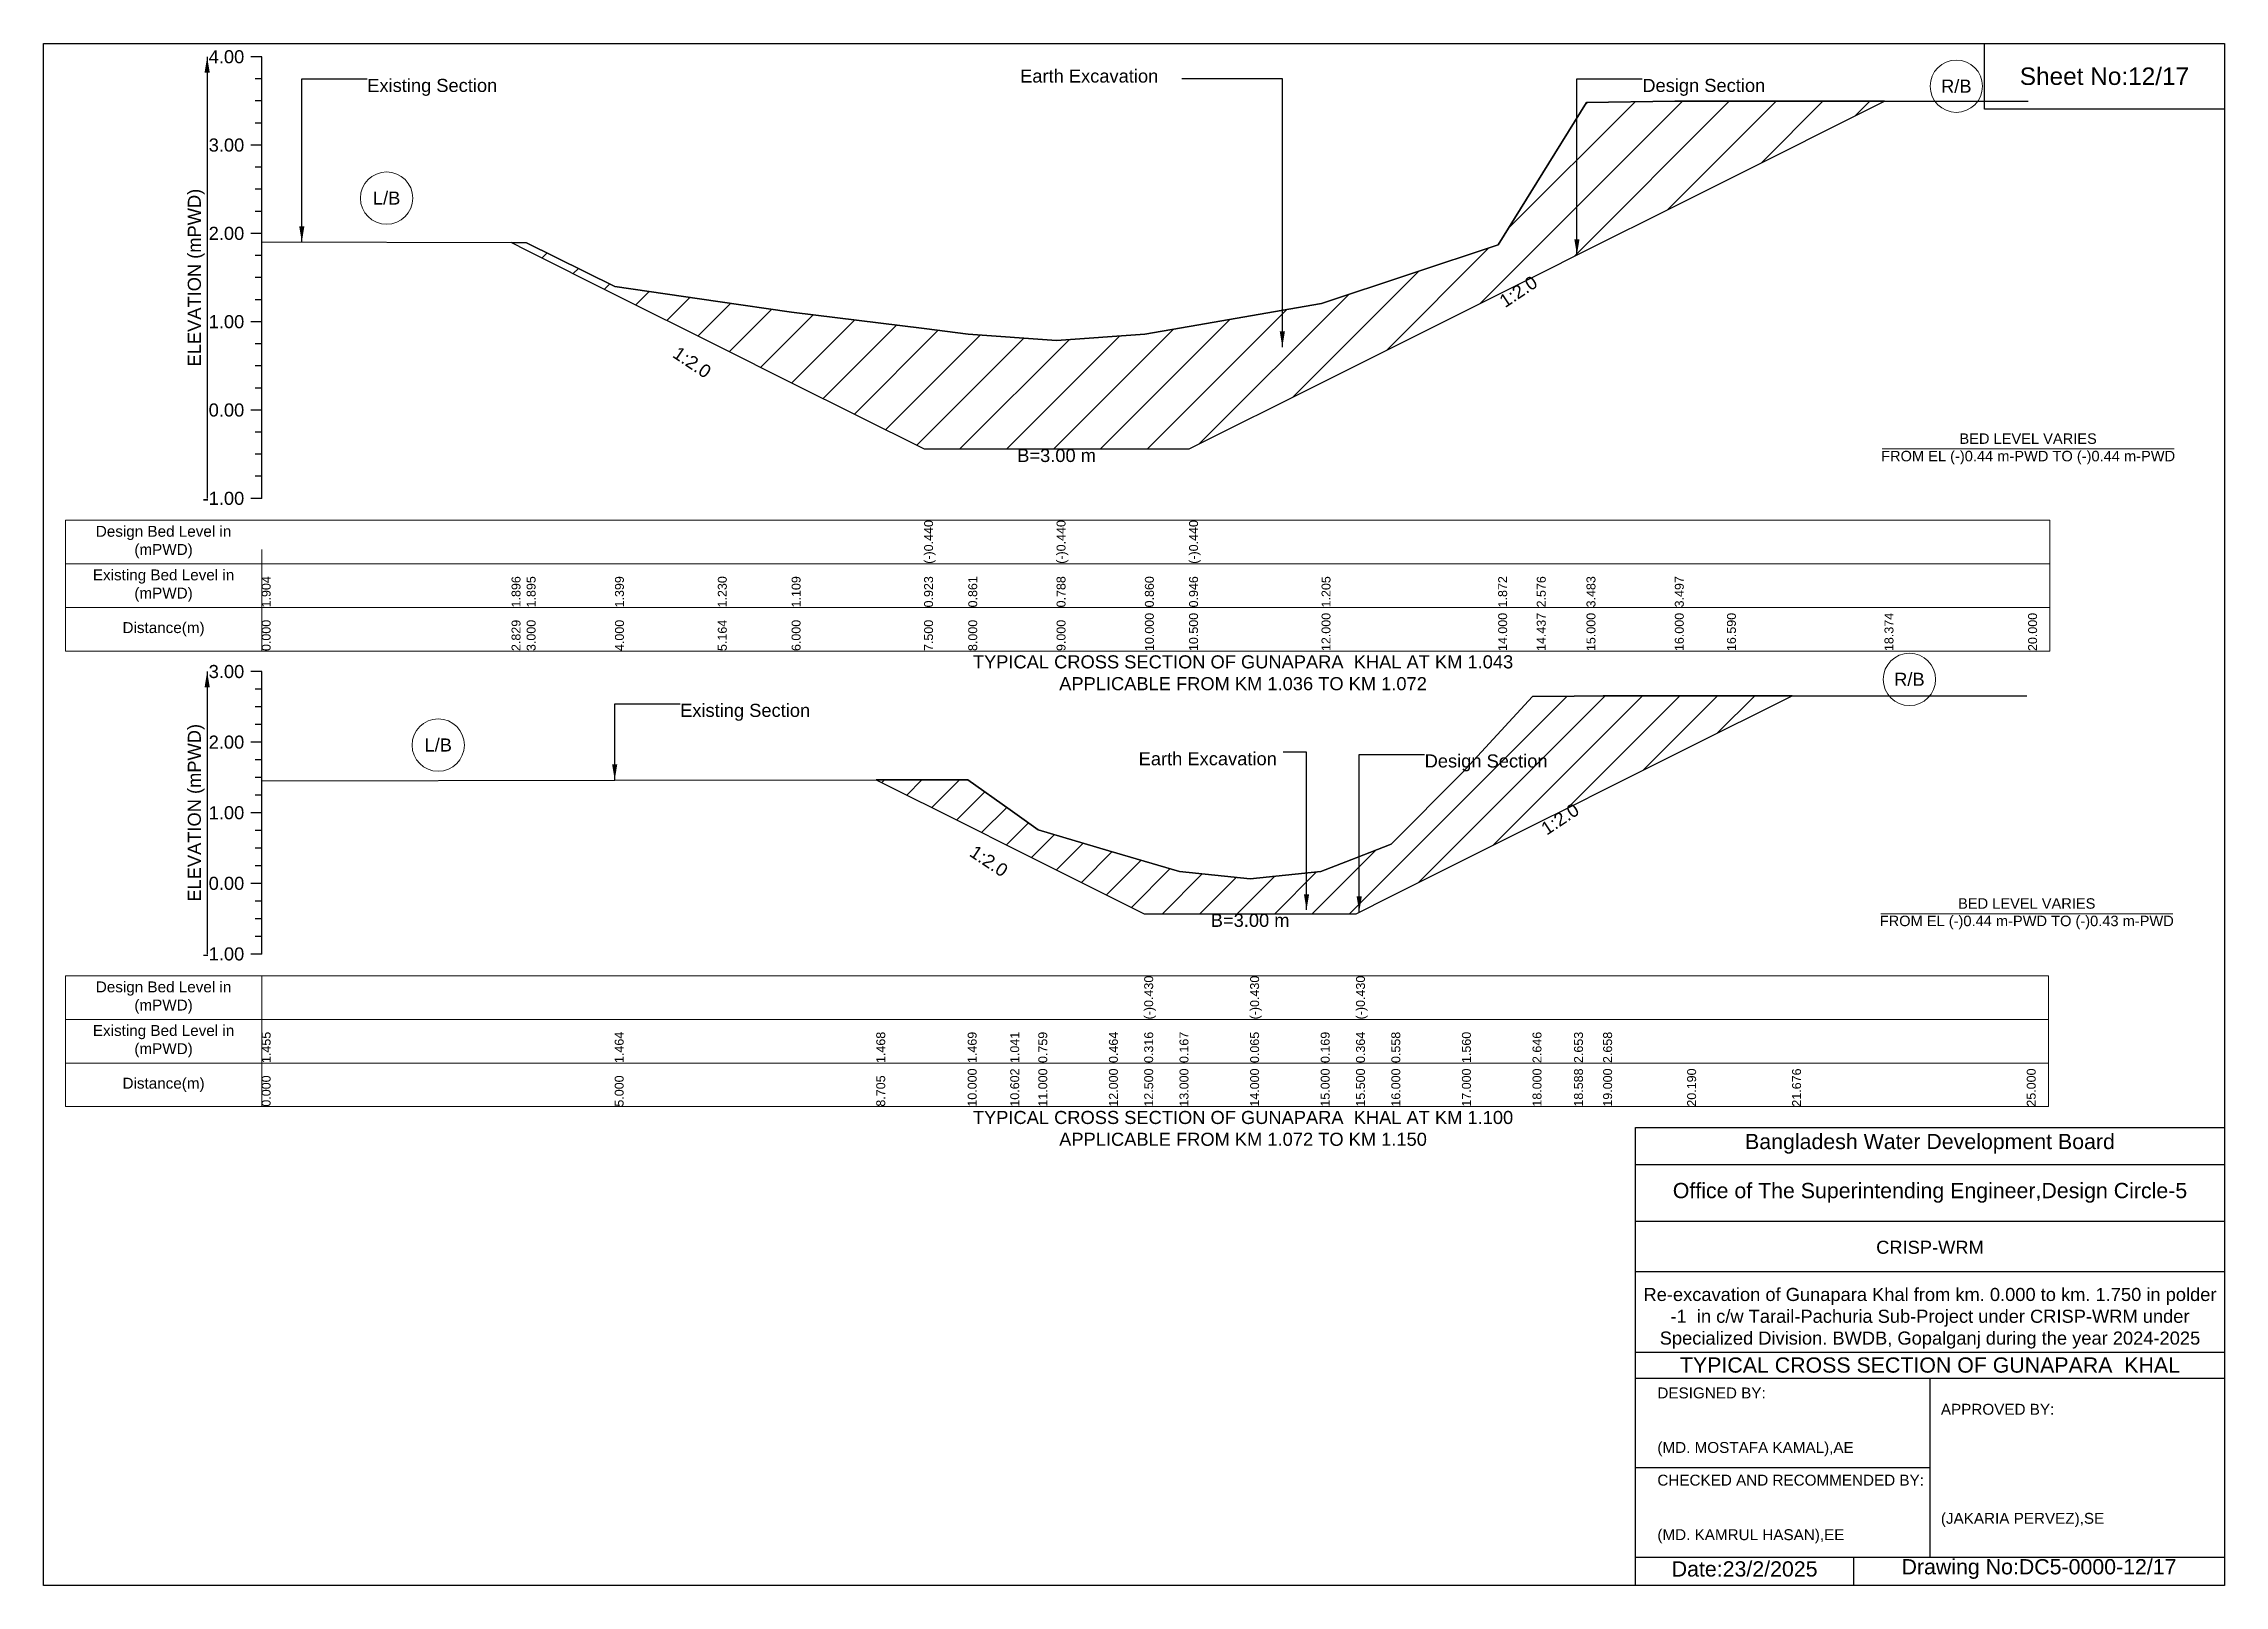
# Model space of a CAD drawing. Header units: inches. Extents: x 91000 to 268000, y -12452 to 3.
# Drawn here: x 210000 to 218000, y -5656 to 0 of the extents above; entities that cross this region are included whole.
import ezdxf

# ---------------------------------------------------------------- set-up
doc = ezdxf.new("R2010")
doc.units = ezdxf.units.IN
doc.header["$LTSCALE"] = 7
doc.header["$MEASUREMENT"] = 0
for name, color, linetype, lineweight in [('Cross section Data Border', 7, 'Continuous', 9), ('Cross Section Labels', 7, 'Continuous', 9), ('Existing_Bed_Level for Xsection', 7, 'Continuous', 25)]:
    doc.layers.add(name, color=color, linetype=linetype, lineweight=lineweight)
doc.styles.get("Standard").update_dxf_attribs({"font": 'arial.ttf'})
doc.dimstyles.get("Standard").update_dxf_attribs({"dimtxt": 0.18, "dimasz": 0.18, "dimexe": 0.18, "dimexo": 0.0625, "dimgap": 0.09, "dimtad": 0, "dimtih": 1, "dimtoh": 1, "dimdec": 4, "dimzin": 0, "dimdsep": 46, "dimtxsty": 'Standard', "dimcen": 0.09, "dimadec": 0, "dimazin": 0, "dimtfac": 1, "dimtdec": 4, "dimtofl": 0, "dimtmove": 0, "dimatfit": 3, "dimfxl": 1, "dimtolj": 1, "dimtzin": 0, "dimarcsym": 0})

msp = doc.modelspace()

# ---------------------------------------------------------------- texts
at = {"attachment_point": 5}
for s, insert, char_height in [('Sheet No:12/17', (217560, -120), 64), ('Bangladesh Water Development Board', (216920, -4036), 56), ('Office of The Superintending Engineer,Design Circle-5', (216920, -4216), 56)]:
    msp.add_mtext(s, dxfattribs=dict(at, insert=insert, char_height=char_height))
for s, insert, char_height, width, attachment_point in [('CRISP-WRM', (216920, -4416), 48, 2240, 5), ('Re-excavation of Gunapara Khal from km. 0.000 to km. 1.750 in polder -1  in c/w Tarail-Pachuria Sub-Project under CRISP-WRM under Specialized Division. BWDB, Gopalganj during the year 2024-2025', (216920, -4676), 48, 2160, 5), ('TYPICAL CROSS SECTION OF GUNAPARA  KHAL', (216920, -4848), 56, 2240, 5), ('DESIGNED BY:^J^J^J(MD. MOSTAFA KAMAL),AE', (215920, -5056), 40, 1120, 4), ('APPROVED BY:^J^J^J^J^J^J(JAKARIA PERVEZ),SE', (216960, -5216), 40, 1120, 4), ('CHECKED AND RECOMMENDED BY:^J^J^J(MD. KAMRUL HASAN),EE', (215920, -5376), 40, 1120, 4), ('Date:23/2/2025 ', (216240, -5596), 56, 1120, 5), ('Drawing No:DC5-0000-12/17', (217320, -5596), 56, 1760, 5)]:
    msp.add_mtext(s, dxfattribs=dict(insert=insert, char_height=char_height, width=width, attachment_point=attachment_point))
at = {"layer": 'Cross section Data Border', "char_height": 40, "width": 640, "attachment_point": 5}
for s, insert in [('Design Bed Level in (mPWD)', (210440, -1828.4)), ('Existing Bed Level in (mPWD)', (210440, -1988.4)), ('Distance(m)', (210440, -2148.4)), ('Design Bed Level in (mPWD)', (210440, -3499.8)), ('Existing Bed Level in (mPWD)', (210440, -3659.8)), ('Distance(m)', (210440, -3819.8))]:
    msp.add_mtext(s, dxfattribs=dict(at, insert=insert))
at = {"layer": 'Cross Section Labels'}
for s, insert, char_height, attachment_point in [('Existing Section', (211187.2, -129.4), 48, 1), ('Earth Excavation', (213582.2, -95), 48, 1), ('Design Section', (215864.8, -129.4), 48, 1), ('R/B', (217016.6, -156.3), 48, 5), ('L/B', (211258.3, -566.9), 48, 5), ('BED LEVEL VARIES ^JFROM EL (-)0.44 m-PWD TO (-)0.44 m-PWD', (217280, -1486.9), 38.4, 5), ('B=3.00 m', (213716, -1486.9), 48, 2), ('TYPICAL CROSS SECTION OF GUNAPARA  KHAL AT KM 1.043^JAPPLICABLE FROM KM 1.036 TO KM 1.072', (214400, -2308.4), 48, 5), ('R/B', (216844.5, -2332.3), 48, 5), ('Existing Section', (212335, -2422), 48, 1), ('L/B', (211447.5, -2573.3), 48, 5), ('Earth Excavation', (214017.1, -2599.4), 48, 1), ('Design Section', (215066.2, -2607.5), 48, 1), ('B=3.00 m', (214426, -3192.2), 48, 2), ('BED LEVEL VARIES ^JFROM EL (-)0.44 m-PWD TO (-)0.43 m-PWD', (217275, -3192.2), 38.4, 5), ('TYPICAL CROSS SECTION OF GUNAPARA  KHAL AT KM 1.100^JAPPLICABLE FROM KM 1.072 TO KM 1.150', (214400, -3979.8), 48, 5)]:
    msp.add_mtext(s, dxfattribs=dict(at, insert=insert, char_height=char_height, attachment_point=attachment_point))
at = {"layer": 'Cross Section Labels', "char_height": 48, "attachment_point": 2}
for insert, rotation in [((215396.6, -889.6), 33.69007), ((212392.3, -1149.1), 326.30993), ((215549.5, -2824.7), 33.69007), ((213481.2, -2978.8), 326.30993)]:
    msp.add_mtext('1:2.0', dxfattribs=dict(at, insert=insert, rotation=rotation))
at = {"layer": 'Existing_Bed_Level for Xsection', "char_height": 48, "attachment_point": 6}
for s, insert in [('4.00', (210736, -48.4)), ('3.00', (210736, -372.4)), ('2.00', (210736, -696.4)), ('1.00', (210736, -1020.4)), ('0.00', (210736, -1344.4)), ('-1.00', (210736, -1668.4)), ('3.00', (210736, -2303.8)), ('2.00', (210736, -2562.8)), ('1.00', (210736, -2821.8)), ('0.00', (210736, -3080.8)), ('-1.00', (210736, -3339.8))]:
    msp.add_mtext(s, dxfattribs=dict(at, insert=insert))
at = {"layer": 'Existing_Bed_Level for Xsection', "rotation": 90}
for s, insert, char_height, attachment_point in [('ELEVATION (mPWD)', (210560, -858.4), 48, 5), ('(-)0.440', (213230, -1908.4), 32.8, 1), ('(-)0.440', (213716, -1908.4), 32.8, 1), ('(-)0.440', (214202, -1908.4), 32.8, 1), ('1.904', (210800, -2068.4), 32.8, 1), ('1.896', (211716.6, -2068.4), 32.8, 1), ('1.895', (211772, -2068.4), 32.8, 1), ('1.399', (212096, -2068.4), 32.8, 1), ('1.230', (212473.3, -2068.4), 32.8, 1), ('1.109', (212744, -2068.4), 32.8, 1), ('0.923', (213230, -2068.4), 32.8, 1), ('0.861', (213392, -2068.4), 32.8, 1), ('0.788', (213716, -2068.4), 32.8, 1), ('0.860', (214040, -2068.4), 32.8, 1), ('0.946', (214202, -2068.4), 32.8, 1), ('1.205', (214688, -2068.4), 32.8, 1), ('1.872', (215336, -2068.4), 32.8, 1), ('2.576', (215477.6, -2068.4), 32.8, 1), ('3.483', (215660, -2068.4), 32.8, 1), ('3.497', (215984, -2068.4), 32.8, 1), ('0.000', (210800, -2228.4), 32.8, 1), ('2.829', (211716.6, -2228.4), 32.8, 1), ('3.000', (211772, -2228.4), 32.8, 1), ('4.000', (212096, -2228.4), 32.8, 1), ('5.164', (212473.3, -2228.4), 32.8, 1), ('6.000', (212744, -2228.4), 32.8, 1), ('7.500', (213230, -2228.4), 32.8, 1), ('8.000', (213392, -2228.4), 32.8, 1), ('9.000', (213716, -2228.4), 32.8, 1), ('10.000', (214040, -2228.4), 32.8, 1), ('10.500', (214202, -2228.4), 32.8, 1), ('12.000', (214688, -2228.4), 32.8, 1), ('14.000', (215336, -2228.4), 32.8, 1), ('14.437', (215477.6, -2228.4), 32.8, 1), ('15.000', (215660, -2228.4), 32.8, 1), ('16.000', (215984, -2228.4), 32.8, 1), ('16.590', (216175.2, -2228.4), 32.8, 1), ('18.374', (216753.2, -2228.4), 32.8, 1), ('20.000', (217280, -2228.4), 32.8, 1), ('ELEVATION (mPWD)', (210560, -2821.8), 48, 5), ('(-)0.430', (214037.5, -3579.8), 32.8, 1), ('(-)0.430', (214426, -3579.8), 32.8, 1), ('(-)0.430', (214814.5, -3579.8), 32.8, 1), ('1.455', (210800, -3739.8), 32.8, 1), ('1.464', (212095, -3739.8), 32.8, 1), ('1.468', (213054.5, -3739.8), 32.8, 1), ('1.469', (213390, -3739.8), 32.8, 1), ('1.041', (213546, -3739.8), 32.8, 1), ('0.759', (213649, -3739.8), 32.8, 1), ('0.464', (213908, -3739.8), 32.8, 1), ('0.316', (214037.5, -3739.8), 32.8, 1), ('0.167', (214167, -3739.8), 32.8, 1), ('0.065', (214426, -3739.8), 32.8, 1), ('0.169', (214685, -3739.8), 32.8, 1), ('0.364', (214814.5, -3739.8), 32.8, 1), ('0.558', (214944, -3739.8), 32.8, 1), ('1.560', (215203, -3739.8), 32.8, 1), ('2.646', (215462, -3739.8), 32.8, 1), ('2.653', (215614.3, -3739.8), 32.8, 1), ('2.658', (215721, -3739.8), 32.8, 1), ('0.000', (210800, -3899.8), 32.8, 1), ('5.000', (212095, -3899.8), 32.8, 1), ('8.705', (213054.5, -3899.8), 32.8, 1), ('10.000', (213390, -3899.8), 32.8, 1), ('10.602', (213546, -3899.8), 32.8, 1), ('11.000', (213649, -3899.8), 32.8, 1), ('12.000', (213908, -3899.8), 32.8, 1), ('12.500', (214037.5, -3899.8), 32.8, 1), ('13.000', (214167, -3899.8), 32.8, 1), ('14.000', (214426, -3899.8), 32.8, 1), ('15.000', (214685, -3899.8), 32.8, 1), ('15.500', (214814.5, -3899.8), 32.8, 1), ('16.000', (214944, -3899.8), 32.8, 1), ('17.000', (215203, -3899.8), 32.8, 1), ('18.000', (215462, -3899.8), 32.8, 1), ('18.588', (215614.3, -3899.8), 32.8, 1), ('19.000', (215721, -3899.8), 32.8, 1), ('20.190', (216029.2, -3899.8), 32.8, 1), ('21.676', (216414.1, -3899.8), 32.8, 1), ('25.000', (217275, -3899.8), 32.8, 1)]:
    msp.add_mtext(s, dxfattribs=dict(at, insert=insert, char_height=char_height, attachment_point=attachment_point))

# ---------------------------------------------------------------- hatches: boundary and pattern name
at = {"layer": 'Existing_Bed_Level for Xsection'}
h = msp.add_hatch(dxfattribs=at)
h.set_pattern_fill('ANSI31', color=256, scale=972, style=0)
h.set_pattern_definition([(45, (0, 106.93), (-85.913474, 85.913474), [])])
h.paths.add_polyline_path([(211716.6, -730.2), (211772, -757.9), (212096, -919.9), (212473.3, -1108.6), (212744, -1243.9), (213230, -1486.9), (213392, -1486.9), (213716, -1486.9), (214040, -1486.9), (214202, -1486.9), (214688, -1243.9), (215336, -919.9), (215477.6, -849.1), (215660, -757.9), (215984, -595.9), (216175.2, -500.4), (216753.2, -211.4), (216175.2, -211.4), (215984, -211.4), (215660, -215.9), (215477.6, -509.8), (215336, -737.9), (214688, -954), (214202, -1037.8), (214040, -1065.7), (213716, -1089.1), (213392, -1065.4), (213230, -1045.3), (212744, -985.1), (212473.3, -945.8), (212096, -891.1), (211772, -730.4)])
h = msp.add_hatch(dxfattribs=at)
h.set_pattern_fill('ANSI31', color=256, scale=777, style=0)
h.paths.add_polyline_path([(213054.5, -2700.7), (213390, -2868.5), (213546, -2946.5), (213649, -2998), (213908, -3127.5), (214037.5, -3192.2), (214167, -3192.2), (214426, -3192.2), (214685, -3192.2), (214814.5, -3192.2), (214944, -3127.5), (215203, -2998), (215462, -2868.5), (215614.3, -2792.3), (215721, -2739), (216029.2, -2584.8), (216414.1, -2392.4), (216029.2, -2392.4), (215721, -2392.4), (215614.3, -2393.7), (215462, -2395.5), (215203, -2676.8), (214944, -2936.3), (214814.5, -2986.7), (214685, -3037.1), (214426, -3064), (214167, -3037.6), (214037.5, -2999.1), (213908, -2960.7), (213649, -2884.3), (213546, -2811.1), (213390, -2700.4)])

# ---------------------------------------------------------------- linework, layer by layer
for points in [[(210000, 0), (218000, 0), (218000, -5656), (210000, -5656)], [(217120, 0), (218000, 0), (218000, -240), (217120, -240)]]:
    msp.add_lwpolyline(points, close=True)
for points in [[(215840, -5656), (215840, -3976), (218000, -3976)], [(215840, -4112), (218000, -4112)], [(215840, -4320), (218000, -4320)], [(215840, -4504), (218000, -4504)], [(215840, -4800), (218000, -4800)], [(215840, -4896), (218000, -4896)], [(216920, -4896), (216920, -5552)], [(215840, -5224), (216920, -5224)], [(215840, -5552), (218000, -5552)], [(216640, -5552), (216640, -5656)]]:
    msp.add_lwpolyline(points)
at = {"layer": 'Cross section Data Border'}
for points in [[(210080, -1748.4), (217360, -1748.4), (217360, -2228.4), (210080, -2228.4)], [(210080, -3419.8), (217355, -3419.8), (217355, -3899.8), (210080, -3899.8)]]:
    msp.add_lwpolyline(points, close=True, dxfattribs=at)
for points in [[(210080, -1908.4), (217360, -1908.4)], [(210800, -1855.3), (210800, -2228.4)], [(210080, -2068.4), (217360, -2068.4)], [(210800, -3419.8), (210800, -3899.8)], [(210080, -3579.8), (217355, -3579.8)], [(210080, -3739.8), (217355, -3739.8)]]:
    msp.add_lwpolyline(points, dxfattribs=at)
at = {"layer": 'Cross Section Labels'}
for points in [[(216744.2, -1486.9), (217815.8, -1486.9)], [(216739.2, -3192.2), (217810.8, -3192.2)]]:
    msp.add_lwpolyline(points, dxfattribs=at)
for centre in [(217016.6, -156.3), (211258.3, -566.9), (216844.5, -2332.3), (211447.5, -2573.3)]:
    msp.add_circle(centre, 96, dxfattribs=at)
at = {"layer": 'Existing_Bed_Level for Xsection'}
for points in [[(210800, -48.4), (210760, -48.4)], [(210800, -1668.4), (210800, -1344.4), (210800, -1020.4), (210800, -696.4), (210800, -372.4), (210800, -48.4)], [(210800, -129.4), (210776, -129.4)], [(210800, -210.4), (210776, -210.4)], [(210800, -727.5), (211716.6, -730.2), (211772, -730.4), (212096, -891.1), (212473.3, -945.8), (212744, -985.1), (213230, -1045.3), (213230, -1045.3), (213392, -1065.4), (213716, -1089.1), (213716, -1089.1), (214040, -1065.7), (214202, -1037.8), (214202, -1037.8), (214688, -954), (215336, -737.9), (215477.6, -509.8), (215660, -215.9), (215984, -211.4), (216175.2, -211.4), (216753.2, -211.4), (217280, -211.4)], [(210800, -291.4), (210776, -291.4)], [(210800, -372.4), (210760, -372.4)], [(210800, -453.4), (210776, -453.4)], [(210800, -534.4), (210776, -534.4)], [(210800, -615.4), (210776, -615.4)], [(210800, -696.4), (210760, -696.4)], [(210800, -777.4), (210776, -777.4)], [(210800, -858.4), (210776, -858.4)], [(210800, -939.4), (210776, -939.4)], [(210800, -1020.4), (210760, -1020.4)], [(210800, -1101.4), (210776, -1101.4)], [(210800, -1182.4), (210776, -1182.4)], [(210800, -1263.4), (210776, -1263.4)], [(210800, -1344.4), (210760, -1344.4)], [(210800, -1425.4), (210776, -1425.4)], [(210800, -1506.4), (210776, -1506.4)], [(210800, -1587.4), (210776, -1587.4)], [(210800, -1668.4), (210760, -1668.4)], [(210800, -2303.8), (210760, -2303.8)], [(210800, -3339.8), (210800, -3080.8), (210800, -2821.8), (210800, -2562.8), (210800, -2303.8)], [(210800, -2368.6), (210776, -2368.6)], [(210800, -2704), (212095, -2701.7), (213054.5, -2700.7), (213390, -2700.4), (213546, -2811.1), (213649, -2884.3), (213908, -2960.7), (214037.5, -2999.1), (214037.5, -2999.1), (214167, -3037.6), (214426, -3064), (214426, -3064), (214685, -3037.1), (214814.5, -2986.7), (214814.5, -2986.7), (214944, -2936.3), (215203, -2676.8), (215462, -2395.5), (215614.3, -2393.7), (215721, -2392.4), (216029.2, -2392.4), (216414.1, -2392.4), (217275, -2392.4)], [(210800, -2433.3), (210776, -2433.3)], [(210800, -2498.1), (210776, -2498.1)], [(210800, -2562.8), (210760, -2562.8)], [(210800, -2627.6), (210776, -2627.6)], [(210800, -2692.3), (210776, -2692.3)], [(210800, -2757.1), (210776, -2757.1)], [(210800, -2821.8), (210760, -2821.8)], [(210800, -2886.6), (210776, -2886.6)], [(210800, -2951.3), (210776, -2951.3)], [(210800, -3016.1), (210776, -3016.1)], [(210800, -3080.8), (210760, -3080.8)], [(210800, -3145.6), (210776, -3145.6)], [(210800, -3210.3), (210776, -3210.3)], [(210800, -3275.1), (210776, -3275.1)], [(210800, -3339.8), (210760, -3339.8)]]:
    msp.add_lwpolyline(points, dxfattribs=at)
for points in [[(211716.6, -730.2), (211772, -757.9), (212096, -919.9), (212473.3, -1108.6), (212744, -1243.9), (213230, -1486.9), (213230, -1486.9), (213392, -1486.9), (213716, -1486.9), (213716, -1486.9), (214040, -1486.9), (214202, -1486.9), (214202, -1486.9), (214688, -1243.9), (215336, -919.9), (215477.6, -849.1), (215660, -757.9), (215984, -595.9), (216175.2, -500.4), (216753.2, -211.4), (216753.2, -211.4), (216753.2, -211.4), (216175.2, -211.4), (215984, -211.4), (215660, -215.9), (215477.6, -509.8), (215336, -737.9), (214688, -954), (214202, -1037.8), (214202, -1037.8), (214040, -1065.7), (213716, -1089.1), (213716, -1089.1), (213392, -1065.4), (213230, -1045.3), (213230, -1045.3), (212744, -985.1), (212473.3, -945.8), (212096, -891.1), (211772, -730.4)], [(213054.5, -2700.7), (213390, -2868.5), (213546, -2946.5), (213649, -2998), (213908, -3127.5), (214037.5, -3192.2), (214037.5, -3192.2), (214167, -3192.2), (214426, -3192.2), (214426, -3192.2), (214685, -3192.2), (214814.5, -3192.2), (214814.5, -3192.2), (214944, -3127.5), (215203, -2998), (215462, -2868.5), (215614.3, -2792.3), (215721, -2739), (216029.2, -2584.8), (216414.1, -2392.4), (216029.2, -2392.4), (215721, -2392.4), (215614.3, -2393.7), (215462, -2395.5), (215203, -2676.8), (214944, -2936.3), (214814.5, -2986.7), (214814.5, -2986.7), (214685, -3037.1), (214426, -3064), (214426, -3064), (214167, -3037.6), (214037.5, -2999.1), (214037.5, -2999.1), (213908, -2960.7), (213649, -2884.3), (213546, -2811.1), (213390, -2700.4)]]:
    msp.add_lwpolyline(points, close=True, dxfattribs=at)

msp.set_redraw_order([(e.dxf.handle, doc.entitydb.next_handle()) for e in msp.query("TEXT MTEXT ATTDEF DIMENSION ARC_DIMENSION")])  # texts and dimensions are drawn at this point

# ---------------------------------------------------------------- leaders
at = {"layer": 'Cross Section Labels', "annotation_type": 0, "has_hookline": 1}
for points, hookline_direction, text_width in [([(210947.2, -727.9), (210947.2, -129.4), (211187.1, -129.4)], 0, 467.2), ([(214544.2, -1113.5), (214544.2, -129.4), (214176, -129.4)], 1, 497), ([(215624.8, -775.5), (215624.8, -129.4), (215864.7, -129.4)], 0, 441.2), ([(212095, -2701.7), (212095, -2422), (212334.9, -2422)], 0, 467.2), ([(214632.9, -3178.1), (214632.9, -2599.4), (214547.1, -2599.4)], 1, 497), ([(214826.2, -3186.3), (214826.2, -2607.5), (215066.1, -2607.5)], 0, 441.2)]:
    msp.add_leader(points, dimstyle='Standard', override={"dimasz": 57.6}, dxfattribs=dict(at, hookline_direction=hookline_direction, text_width=text_width))
at = {"layer": 'Existing_Bed_Level for Xsection'}
for points in [[(210600, -48.4), (210600, -1668.4)], [(210600, -2303.8), (210600, -3339.8)]]:
    msp.add_leader(points, dimstyle='Standard', override={"dimasz": 57.6}, dxfattribs=at)

doc.saveas('drawing.dxf')
